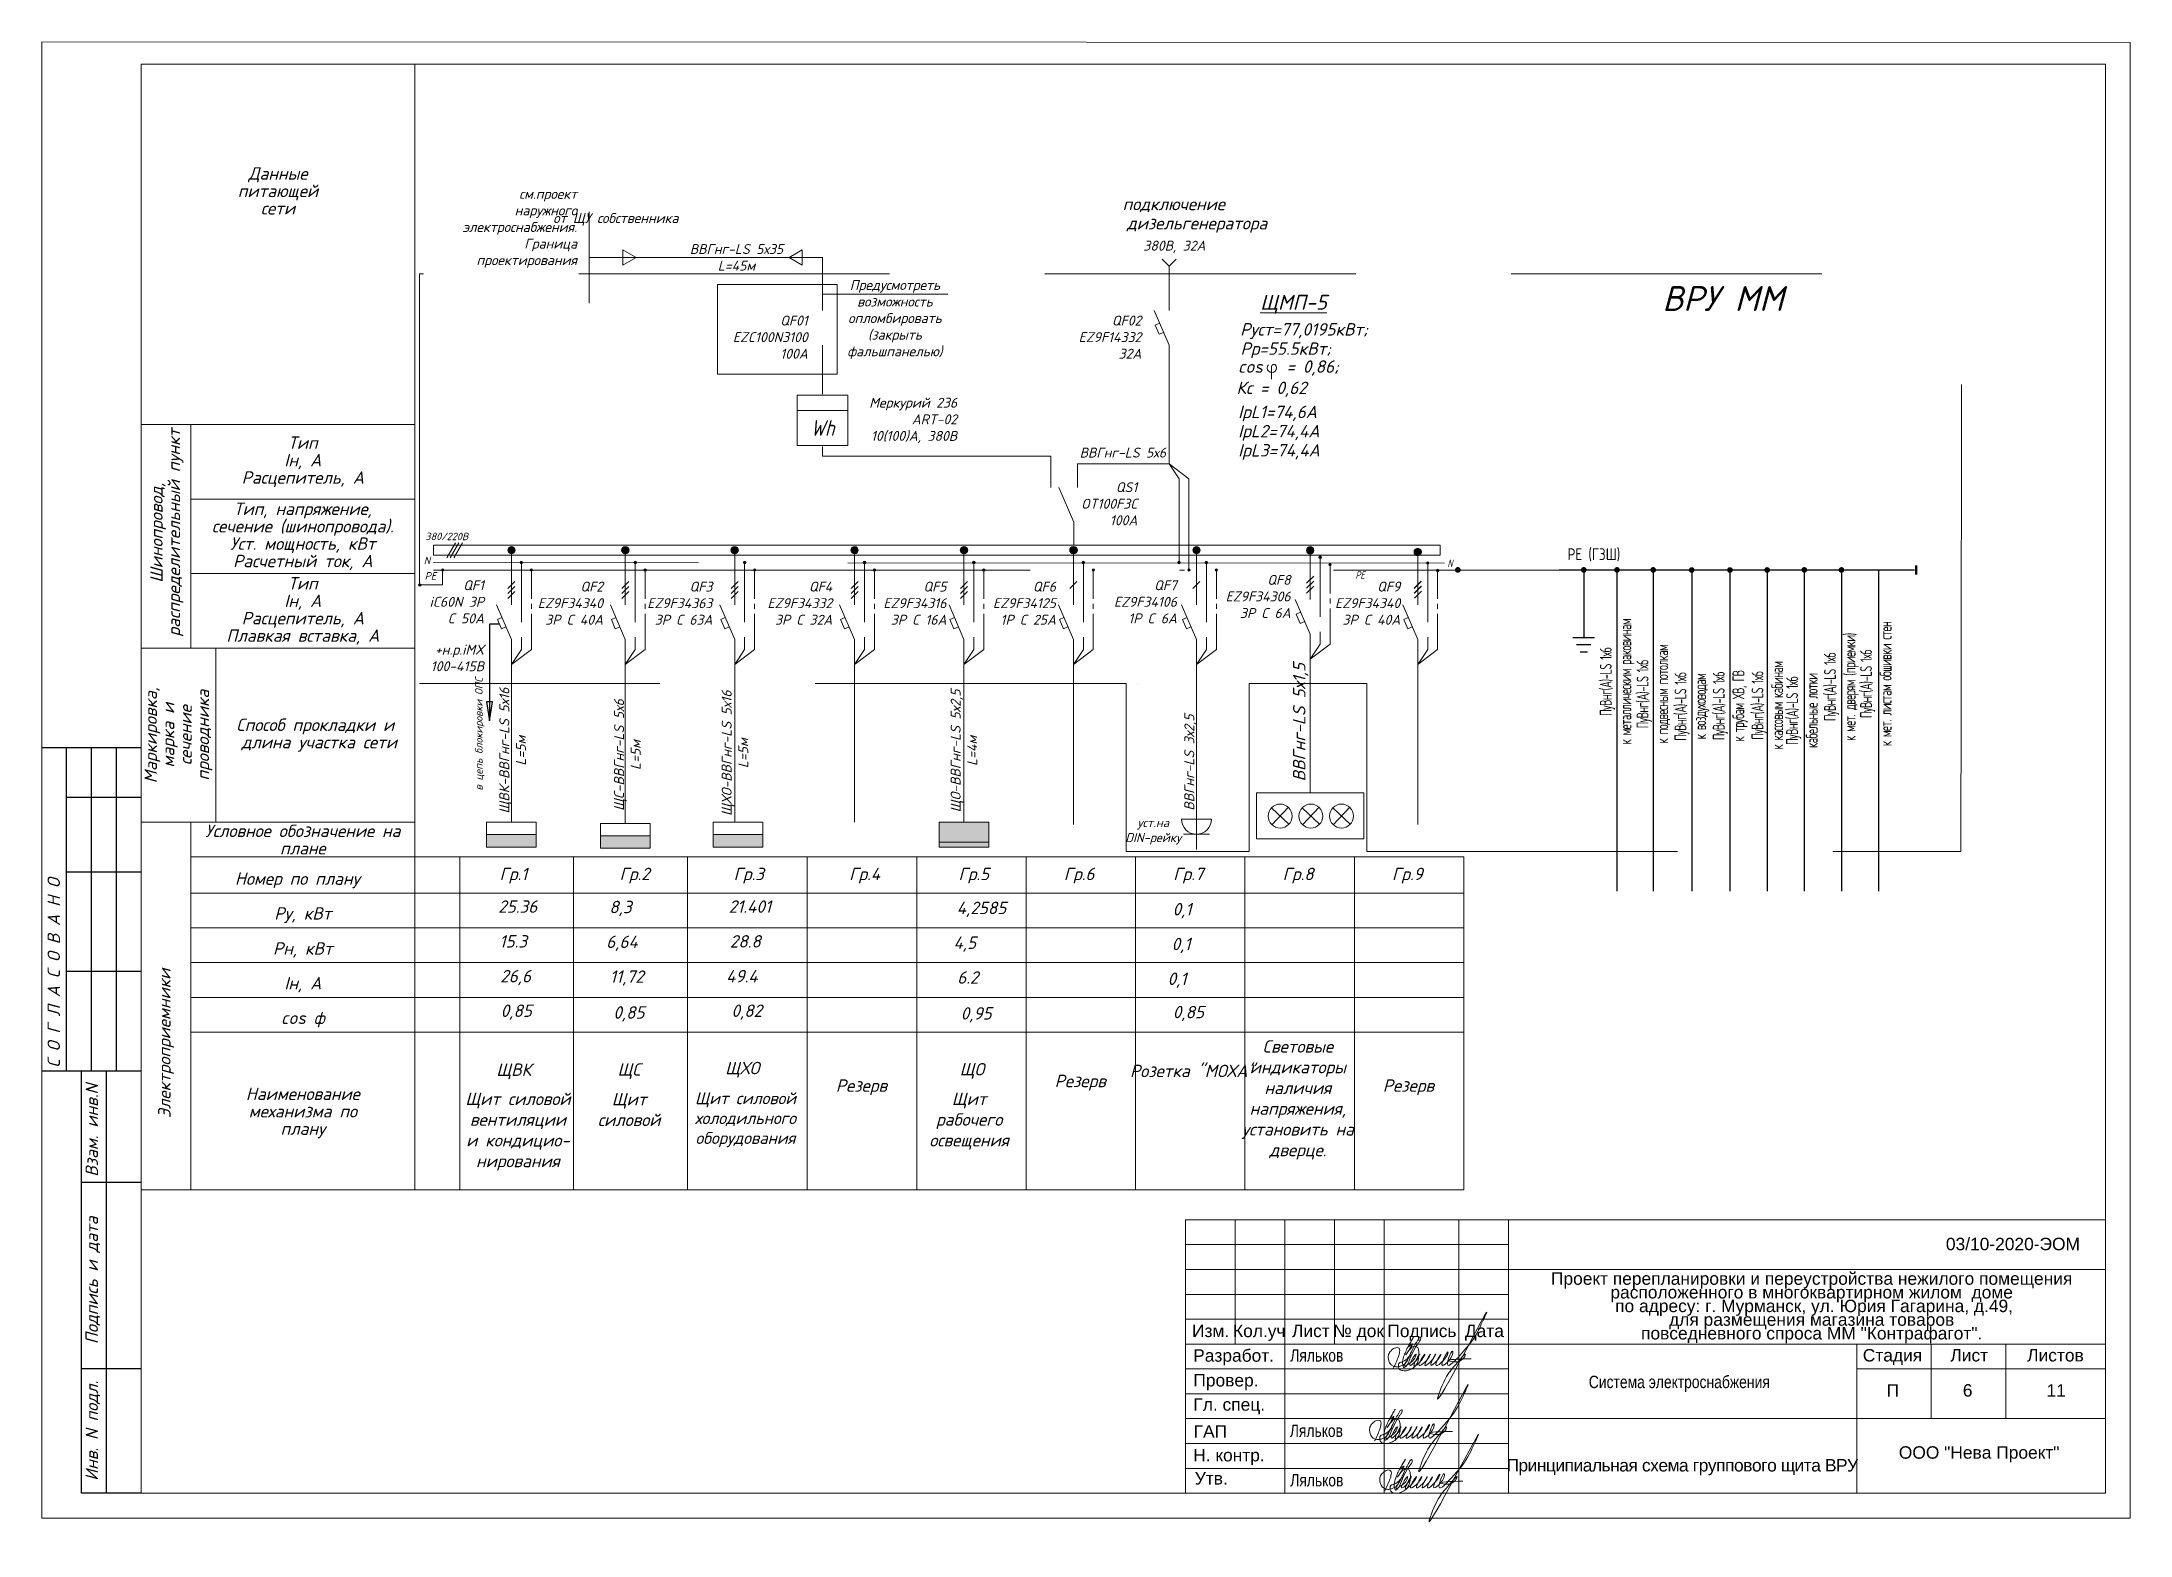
# Model space of a CAD drawing. Header units: metres. Extents: x -472 to 201, y -446 to -235.
# Drawn here: x -182.9 to -140.9, y -375.05 to -345 of the extents above; entities that cross this region are included whole.
import ezdxf
from ezdxf.enums import TextEntityAlignment as Align

# ---------------------------------------------------------------- set-up
doc = ezdxf.new("R2010")
doc.units = ezdxf.units.M
doc.header["$MEASUREMENT"] = 0
for name, pattern in [('ACAD_ISO02W100', [15, 12, -3]), ('ACAD_ISO04W100', [30, 24, -3, 0, -3]), ('ACAD_ISO10W100', [18, 12, -3, 0, -3]), ('HIDDEN2', [0.1875, 0.125, -0.0625]), ('невидимая2', [4.7625, 3.175, -1.5875])]:
    doc.linetypes.add(name, pattern=pattern)
doc.layers.get('DEFPOINTS').update_dxf_attribs({"lineweight": 0})
doc.layers.add('04-ЭО_схема', color=250, linetype='Continuous')
doc.layers.add('ЭО-ЭМ', color=7, linetype='Continuous')
for name, color, linetype, lineweight in [('_ЛинииСИЛ', 82, 'Continuous', 30), ('Level 63', 7, 'Continuous', 0), ('to-text', 7, 'Continuous', 5), ('КОПИЯ 0', 7, 'Continuous', 15), ('тонкий', 7, 'Continuous', 9)]:
    doc.layers.add(name, color=color, linetype=linetype, lineweight=lineweight)
doc.styles.add('GOST 2.304', font='CS_Gost2304.shx')
doc.styles.add('Style-Arial', font='arial.ttf')
doc.styles.add('Times', font='CS_Gost2304.shx')
doc.styles.add('гост тип А', font='', dxfattribs={"oblique": 15})
doc.styles.add('СТАНДАРТ', font='isocpeui.ttf', dxfattribs={"height": 0.25})
doc.styles.get('гост тип А').set_extended_font_data('GOST type A')

msp = doc.modelspace()

# ---------------------------------------------------------------- texts
at = {"color": 7, "linetype": 'Continuous', "lineweight": 13, "style": 'Style-Arial'}
msp.add_text('03/10-2020-ЭОМ', height=0.25, dxfattribs=at).set_placement((-143.255, -369.066), align=Align.TOP_CENTER)
at = {"color": 7, "lineweight": 13, "style": 'Style-Arial', "width": 0.8}
for p in [(-157.79, -371.307), (-157.798, -372.823), (-157.79, -373.818)]:
    msp.add_text('Ляльков', height=0.25, dxfattribs=at).set_placement(p, align=Align.TOP_LEFT)
at = {"color": 7, "linetype": 'Continuous', "lineweight": 13, "style": 'Style-Arial'}
msp.add_text('ООО "Нева Проект"', height=0.25, dxfattribs=at).set_placement((-145.55, -373.26), align=Align.TOP_LEFT)
at = {"color": 7, "linetype": 'Continuous', "lineweight": 13, "insert": (-147.303, -369.761), "char_height": 0.25, "attachment_point": 2, "line_spacing_factor": 0.66, "style": 'Style-Arial'}
msp.add_mtext('Проект перепланировки и переустройства нежилого помещения \\Pрасположенного в многоквартирном жилом  доме \\P по адресу: г. Мурманск, ул. Юрия Гагарина, д.49,\\Pдля размещения магазина товаров \\Pповседневного спроса ММ "Контрафагот".', dxfattribs=at)
at = {"color": 7, "linetype": 'Continuous', "lineweight": 0, "char_height": 0.25, "attachment_point": 5}
for s, insert, line_spacing_factor, style in [('{\\W0.8;Система электроснабжения}', (-149.965, -372.003), 0.9, 'Style-Arial'), ('\\fArial|b0|i0|c204204|p39;П', (-145.671, -372.137), 0.72, 'GOST 2.304'), ('{\\fArial|b0|i0|c204|p39;6}', (-144.166, -372.137), 0.72, 'GOST 2.304'), ('{\\fArial|b0|i0|c204|p39;11}', (-142.386, -372.137), 0.72, 'GOST 2.304')]:
    msp.add_mtext(s, dxfattribs=dict(at, insert=insert, line_spacing_factor=line_spacing_factor, style=style))
at = {"layer": 'Level 63', "color": 7, "linetype": 'Continuous', "lineweight": 0, "style": 'Style-Arial'}
for s, p in [('Изм.', (-159.39, -370.939)), ('Кол.уч', (-158.412, -370.939)), ('Лист', (-157.374, -370.939)), ('№ док', (-156.415, -370.939)), ('Подпись', (-155.141, -370.939)), ('Дата', (-153.885, -370.939)), ('Разработ.', (-158.928, -371.434)), ('Стадия', (-145.678, -371.429)), ('Лист', (-144.134, -371.429)), ('Листов', (-142.4, -371.429)), ('Провер.', (-159.082, -371.932)), ('Гл. спец.', (-159.016, -372.419)), ('ГАП', (-159.395, -372.961)), ('Н. контр.', (-159.021, -373.439)), ('Утв.', (-159.377, -373.905))]:
    msp.add_text(s, height=0.25, dxfattribs=at).set_placement(p, align=Align.MIDDLE_CENTER)
at = {"layer": 'Level 63', "color": 7, "linetype": 'Continuous', "lineweight": 0, "insert": (-153.41, -373.843), "char_height": 0.25, "width": 7, "attachment_point": 7, "style": 'Style-Arial'}
msp.add_mtext('\\pxqc;{\\T0.95;Принципиальная схема группового щита ВРУ}', dxfattribs=at)
at = {"layer": 'to-text', "style": 'СТАНДАРТ'}
for s, height, p in [('%%UЩМП-5', 0.3, (-158.394, -350.395)), ('Руст=77,0195кВт; ', 0.25, (-158.796, -350.915)), ('Рр=55.5кВт; ', 0.25, (-158.79, -351.302)), ('cos   = 0,86; ', 0.25, (-158.841, -351.663)), ('Кс = 0,62', 0.25, (-158.872, -352.091)), ('IрL1=74,6А', 0.25, (-158.837, -352.575)), ('IрL2=74,4А', 0.25, (-158.837, -352.962)), ('IрL3=74,4А', 0.25, (-158.837, -353.348)), ('Гр.3', 0.25, (-168.984, -361.871)), ('Гр.4', 0.25, (-166.66, -361.871)), ('Гр.8', 0.25, (-157.943, -361.871)), ('Гр.1', 0.25, (-173.691, -361.871)), ('Гр.2', 0.25, (-171.277, -361.871)), ('Гр.5', 0.25, (-164.461, -361.871)), ('Гр.6', 0.25, (-162.343, -361.871)), ('Гр.7', 0.25, (-160.143, -361.871)), ('Гр.9', 0.25, (-155.743, -361.871)), ('8,3', 0.25, (-171.483, -362.536)), ('4,2585', 0.25, (-164.497, -362.554)), ('0,1', 0.25, (-160.155, -362.58)), ('15.3', 0.25, (-173.694, -363.227)), ('6,64', 0.25, (-171.546, -363.236)), ('28.8', 0.25, (-169.059, -363.227)), ('4,5', 0.25, (-164.561, -363.254)), ('0,1', 0.25, (-160.175, -363.28)), ('26,6', 0.25, (-173.676, -363.927)), ('11,72', 0.25, (-171.472, -363.936)), ('49.4', 0.25, (-169.134, -363.927)), ('6.2', 0.25, (-164.486, -363.954)), ('0,1', 0.25, (-160.256, -363.98))]:
    msp.add_text(s, height=height, dxfattribs=at).set_placement(p)
for s, p in [('С О Г Л А С О В А Н О', (-182.53, -365.641)), ('Взам. инв.N', (-181.766, -367.838)), ('Подпись и дата', (-181.766, -371.205)), ('Инв. N подл.', (-181.766, -373.954))]:
    msp.add_text(s, height=0.25, rotation=90, dxfattribs=at).set_placement(p)
at = {"layer": 'to-text', "color": 0, "style": 'СТАНДАРТ'}
for s, p in [('25.36', (-173.717, -362.527)), ('21.401', (-169.083, -362.527))]:
    msp.add_text(s, height=0.25, dxfattribs=at).set_placement(p)
at = {"layer": 'to-text', "char_height": 0.25, "attachment_point": 5, "line_spacing_factor": 0.84, "style": 'СТАНДАРТ'}
for s, insert, width in [('Данные питающей сети', (-178.147, -348.004), 2.4), ('Тип\\PIн, А\\PРасцепитель, А', (-177.647, -353.454), 3.72956), ('Тип, напряжение,\\Pсечение (шинопровода).\\PУст. мощность, кВт\\PРасчетный ток, А', (-177.647, -354.954), 5.99483), ('Тип\\PIн, А\\PРасцепитель, А\\PПлавкая вставка, А', (-177.647, -356.454), 4.18173), ('Способ прокладки и\\P длина участка сети', (-177.397, -358.954), 3.31431), ('Условное обозначение на плане', (-177.647, -361.054), 4.34584), ('Номер по плану', (-177.758, -361.874), 2.89724), ('Ру, кВт', (-177.647, -362.574), 2.4), ('Рн, кВт', (-177.647, -363.274), 2.4), ('Iн, А', (-177.647, -363.974), 2.4), ('cos ф', (-177.647, -364.674), 2.4), ('Наименование\\Pмеханизма по плану', (-177.647, -366.554), 2.4)]:
    msp.add_mtext(s, dxfattribs=dict(at, insert=insert, width=width))
at = {"layer": 'to-text', "style": 'СТАНДАРТ'}
for s, insert, char_height, width, attachment_point in [('см.проект наружного электроснабжения.\\PГраница проектирования', (-172.131, -347.964), 0.2, 2.5015, 3), ('от ЩУ собственника', (-170.093, -348.451), 0.2, 2.5015, 3), ('QF01\\PEZC100N3100\\P100А', (-167.492, -350.513), 0.2, 2.5015, 3), ('QF02\\PEZ9F14332\\P32А', (-160.784, -350.513), 0.2, 2.5015, 3), ('Меркурий 236\\P ART-02 \\P10(100)А, 380В', (-164.489, -352.166), 0.2, 2.5015, 3), ('QS1\\POT100F3C\\P100А', (-160.864, -353.865), 0.2, 2.5015, 3), ('уст.на \\PDIN-рейку', (-160.544, -360.889), 0.18, 2.4, 5), ('0,85', (-173.354, -364.527), 0.25, 2.4, 5), ('0,85', (-171.089, -364.562), 0.25, 2.4, 5), ('0,82', (-168.719, -364.527), 0.25, 2.4, 5), ('0,95', (-164.104, -364.58), 0.25, 2.4, 5), ('0,85', (-159.837, -364.554), 0.25, 2.4, 5), ('Световые\\Pиндикаторы наличия напряжения, установить на дверце.', (-157.636, -366.292), 0.25, 2.4, 5), ('ЩВК', (-173.405, -365.718), 0.25, 2.4, 5), ('ЩС', (-171.085, -365.713), 0.25, 2.4, 5), ('ЩО', (-164.191, -365.709), 0.25, 2.4, 5), ('Розетка "МОХА"', (-159.759, -365.709), 0.25, 2.4, 5), ('Щит силовой вентиляции \\Pи кондицио-\\Pнирования', (-173.321, -366.93), 0.25, 2.4, 5), ('Щит \\Pсиловой', (-171.085, -366.485), 0.25, 2.4, 5), ('Щит силовой холодильного оборудования', (-168.745, -366.691), 0.24, 2.4, 5), ('Щит \\Pрабочего освещения', (-164.247, -366.72), 0.25, 2.4, 5)]:
    msp.add_mtext(s, dxfattribs=dict(at, insert=insert, char_height=char_height, width=width, attachment_point=attachment_point))
for s, insert, char_height, attachment_point in [('подключение ', (-159.103, -348.288), 0.25, 6), ('дизельгенератора', (-158.253, -348.688), 0.25, 6), (' 380В, 32А', (-159.495, -349.006), 0.2, 3), ('ВРУ ММ', (-150.306, -349.919), 0.5, 1), ('ВВГнг-LS 5х6 ', (-160.288, -353.169), 0.2, 3), ('380/220В', (-174.321, -355.031), 0.15, 9), ('N', (-175.086, -355.515), 0.15, 9), ('РЕ', (-174.963, -355.824), 0.15, 9), ('QF8\\PEZ9F34306\\P3Р С 6А', (-157.782, -355.73), 0.2, 3), ('QF1\\PiC60N 3Р\\PС 50А', (-174.004, -355.838), 0.2, 3), ('QF2\\PEZ9F34340 \\P3Р С 40А', (-171.61, -355.865), 0.2, 3), ('QF3\\PEZ9F34363 \\P3Р С 63А', (-169.41, -355.865), 0.2, 3), ('QF4\\PEZ9F34332\\P3Р С 32А', (-167, -355.865), 0.2, 3), ('QF5\\PEZ9F34316 \\P3Р С 16А', (-164.703, -355.865), 0.2, 3), ('QF6\\PEZ9F34125\\P1Р С 25А', (-162.502, -355.865), 0.2, 3), ('QF7\\PEZ9F34106\\P1Р С 6А', (-160.069, -355.838), 0.2, 3), ('QF9\\PEZ9F34340\\P3Р С 40А', (-155.577, -355.865), 0.2, 3), ('+н.р.iMX \\P100-415В', (-174.002, -357.134), 0.2, 3)]:
    msp.add_mtext(s, dxfattribs=dict(at, insert=insert, char_height=char_height, attachment_point=attachment_point))
at = {"layer": 'to-text', "color": 0, "char_height": 0.2, "attachment_point": 5, "style": 'СТАНДАРТ'}
for s, insert in [('{\\C256;ВВГнг-LS 5х35\\PL=45м}', (-168.926, -349.341)), ('Предусмотреть\\Pвозможность\\Pопломбировать\\P(закрыть \\Pфальшпанелью)', (-165.74, -350.591))]:
    msp.add_mtext(s, dxfattribs=dict(at, insert=insert))
at = {"layer": 'to-text', "char_height": 0.25, "width": 4.81247, "attachment_point": 5, "rotation": 90, "line_spacing_factor": 0.84, "style": 'СТАНДАРТ'}
for s, insert in [('Шинопровод,\\Pраспределительный пункт', (-180.381, -354.879)), ('Маркировка, \\Pмарка и \\Pсечение\\Pпроводника', (-180.147, -358.954)), ('Электроприемники', (-180.397, -365.154))]:
    msp.add_mtext(s, dxfattribs=dict(at, insert=insert))
at = {"layer": 'to-text', "attachment_point": 5, "rotation": 90, "style": 'СТАНДАРТ'}
for s, insert, char_height in [('в цепь блокировки ОПС', (-174.086, -358.931), 0.15), ('ВВГнг-LS 5х1,5', (-157.579, -358.693), 0.25), ('ЩВК-ВВГнг-LS 5х16\\PL=5м', (-173.427, -359.265), 0.2), ('ЩС-ВВГнг-LS 5х6\\PL=5м', (-171.119, -359.354), 0.2), ('ЩХО-ВВГнг-LS 5х16\\PL=5м', (-168.956, -359.317), 0.2), ('ЩО-ВВГнг-LS 5х2,5\\PL=4м', (-164.351, -359.27), 0.2), ('ВВГнг-LS 3х2,5', (-159.796, -359.504), 0.2)]:
    msp.add_mtext(s, dxfattribs=dict(at, insert=insert, char_height=char_height))
at = {"layer": 'to-text', "color": 0, "char_height": 0.25, "width": 2.4, "attachment_point": 5, "style": 'СТАНДАРТ'}
for s, insert in [('ЩХО', (-168.81, -365.685)), ('Резерв', (-162.012, -365.945)), ('Резерв', (-166.412, -366.037)), ('Резерв', (-155.412, -366.037))]:
    msp.add_mtext(s, dxfattribs=dict(at, insert=insert))
at = {"layer": 'КОПИЯ 0', "style": 'гост тип А'}
for s, insert, char_height, attachment_point in [('Wh', (-167.195, -352.774), 0.3167, 5), ('РЕ', (-156.479, -355.731), 0.15, 4), ('N', (-154.629, -355.495), 0.15, 4)]:
    msp.add_mtext(s, dxfattribs=dict(at, insert=insert, char_height=char_height, attachment_point=attachment_point))
at = {"layer": 'ЭО-ЭМ', "insert": (-152.213, -355.195), "char_height": 0.2375, "width": 2.45403, "attachment_point": 1, "style": 'Times'}
msp.add_mtext('РЕ (ГЗШ)', dxfattribs=at)
at = {"layer": 'ЭО-ЭМ', "char_height": 0.2375, "attachment_point": 5, "rotation": 90, "style": 'Times'}
for s, insert, width in [('{\\W0.8;\\T0.9;ПуВнг(А)-LS 1х6\\Pк металлическим раковинам}', (-151.214, -357.879), 5.3445), ('{\\W0.8;\\T0.9;ПуВнг(А)-LS 1х6 \\Pк мет. дверям (приемки)}', (-146.705, -357.984), 5.0224), ('{\\W0.8;\\T0.9;ПуВнг(А)-LS 1х6\\Pк мет. листам обшивки стен}', (-146.012, -357.923), 5.00682), ('{\\W0.8;\\T0.9;ПуВнг(А)-LS 1х6\\Pк подвесным потолкам}', (-150.487, -358.13), 4.84327), ('{\\W0.8;\\T0.9;ПуВнг(А)-LS 1х6 \\Pк воздуховодам}', (-149.712, -358.379), 4.33777), ('{\\W0.8;\\T0.9;ПуВнг(А)-LS 1х6\\Pк трубам ХВ, ГВ} ', (-148.942, -358.368), 4.31555), ('{\\W0.8;\\T0.9;ПуВнг(А)-LS 1х6\\Pк кассовым кабинам}', (-148.195, -358.359), 4.29703), ('{\\W0.8;\\T0.9;ПуВнг(А)-LS 1х6\\Pкабельные лотки}', (-147.499, -358.463), 4.03979)]:
    msp.add_mtext(s, dxfattribs=dict(at, insert=insert, width=width))

# ---------------------------------------------------------------- blocks, each defined once
blk = doc.blocks.new('S201')
at = {"color": 0}
for p, q in [((0, -11), (0, -0.75)), ((0, -4), (0, -11)), ((-0.71, -7.71), (0.71, -6.29)), ((-3, -11), (0, -18)), ((-1.9, -13.58), (-2.81, -13.98)), ((-2.81, -13.98), (-2.02, -15.81)), ((-2.02, -15.81), (-1.11, -15.42)), ((0, -23), (0, -18)), ((4, -20), (0, -23)), ((2, -20), (0, -23))]:
    blk.add_line(p, q, dxfattribs=at)
at = {"color": 0, "linetype": 'ACAD_ISO02W100'}
blk.add_line((2, -2.5), (2, -20), dxfattribs=at)
at = {"color": 0, "linetype": 'ACAD_ISO04W100', "ltscale": 0.3}
blk.add_line((4, -20), (4, -4), dxfattribs=at)
blk = doc.blocks.new('A$C112851C1')
blk.add_hatch(color=0).paths.add_polyline_path([(-0.25, 0, 1), (0.25, 0, 1)])
at = {"color": 0}
blk.add_circle((0, 0), 0.25, dxfattribs=at)
blk = doc.blocks.new('A$C7DAC6763')
blk.add_line((0.88, 2.32), (0.88, 0))
for centre, radius, start, end in [((0.93, 2.3), 0.93, 139.3706, 43.0919), ((1.37, 2.45), 0.511, 64.7496, 193.4068)]:
    blk.add_arc(centre, radius, start, end)

# ---------------------------------------------------------------- hatches: boundary and pattern name
at = {"layer": 'КОПИЯ 0'}
h = msp.add_hatch(color=256, dxfattribs=at)
edge = h.paths.add_edge_path()
edge.add_arc((-173.451, -355.231), 0.075, 0, 360)
h = msp.add_hatch(color=256, dxfattribs=at)
edge = h.paths.add_edge_path()
edge.add_arc((-171.161, -355.231), 0.075, 0, 360)
h = msp.add_hatch(color=256, dxfattribs=at)
edge = h.paths.add_edge_path()
edge.add_arc((-168.961, -355.231), 0.075, 0, 360)
h = msp.add_hatch(color=256, dxfattribs=at)
edge = h.paths.add_edge_path()
edge.add_arc((-166.551, -355.231), 0.075, 0, 360)
h = msp.add_hatch(color=256, dxfattribs=at)
edge = h.paths.add_edge_path()
edge.add_arc((-164.351, -355.231), 0.075, 0, 360)
h = msp.add_hatch(color=256, dxfattribs=at)
edge = h.paths.add_edge_path()
edge.add_arc((-162.15, -355.231), 0.075, 0, 360)
h = msp.add_hatch(color=256, dxfattribs=at)
edge = h.paths.add_edge_path()
edge.add_arc((-159.675, -355.231), 0.075, 0, 360)
h = msp.add_hatch(color=256, dxfattribs=at)
edge = h.paths.add_edge_path()
edge.add_arc((-157.39, -355.233), 0.075, 0, 360)
h = msp.add_hatch(color=256, dxfattribs=at)
edge = h.paths.add_edge_path()
edge.add_arc((-155.225, -355.261), 0.075, 0, 360)
h = msp.add_hatch(color=256, dxfattribs=at)
edge = h.paths.add_edge_path()
edge.add_arc((-173.251, -355.481), 0.025, 0, 360)
h = msp.add_hatch(color=256, dxfattribs=at)
edge = h.paths.add_edge_path()
edge.add_arc((-173.051, -355.631), 0.025, 0, 360)
h = msp.add_hatch(color=256, dxfattribs=at)
edge = h.paths.add_edge_path()
edge.add_arc((-170.961, -355.481), 0.025, 0, 360)
h = msp.add_hatch(color=256, dxfattribs=at)
edge = h.paths.add_edge_path()
edge.add_arc((-170.761, -355.631), 0.025, 0, 360)
h = msp.add_hatch(color=256, dxfattribs=at)
edge = h.paths.add_edge_path()
edge.add_arc((-168.761, -355.481), 0.025, 0, 360)
h = msp.add_hatch(color=256, dxfattribs=at)
edge = h.paths.add_edge_path()
edge.add_arc((-168.561, -355.631), 0.025, 0, 360)
h = msp.add_hatch(color=256, dxfattribs=at)
edge = h.paths.add_edge_path()
edge.add_arc((-166.351, -355.481), 0.025, 0, 360)
h = msp.add_hatch(color=256, dxfattribs=at)
edge = h.paths.add_edge_path()
edge.add_arc((-166.151, -355.631), 0.025, 0, 360)
h = msp.add_hatch(color=256, dxfattribs=at)
edge = h.paths.add_edge_path()
edge.add_arc((-164.151, -355.481), 0.025, 0, 360)
h = msp.add_hatch(color=256, dxfattribs=at)
edge = h.paths.add_edge_path()
edge.add_arc((-163.951, -355.631), 0.025, 0, 360)
h = msp.add_hatch(color=256, dxfattribs=at)
edge = h.paths.add_edge_path()
edge.add_arc((-161.95, -355.481), 0.025, 0, 360)
h = msp.add_hatch(color=256, dxfattribs=at)
edge = h.paths.add_edge_path()
edge.add_arc((-161.75, -355.631), 0.025, 0, 360)
h = msp.add_hatch(color=256, dxfattribs=at)
edge = h.paths.add_edge_path()
edge.add_arc((-160.026, -355.481), 0.025, 0, 360)
h = msp.add_hatch(color=256, dxfattribs=at)
edge = h.paths.add_edge_path()
edge.add_arc((-159.826, -355.631), 0.025, 0, 360)
h = msp.add_hatch(color=256, dxfattribs=at)
edge = h.paths.add_edge_path()
edge.add_arc((-159.475, -355.481), 0.025, 0, 360)
h = msp.add_hatch(color=256, dxfattribs=at)
edge = h.paths.add_edge_path()
edge.add_arc((-159.275, -355.631), 0.025, 0, 360)
h = msp.add_hatch(color=256, dxfattribs=at)
edge = h.paths.add_edge_path()
edge.add_arc((-157.188, -355.374), 0.025, 0, 360)
h = msp.add_hatch(color=256, dxfattribs=at)
edge = h.paths.add_edge_path()
edge.add_arc((-156.988, -355.524), 0.025, 0, 360)
h = msp.add_hatch(color=256, dxfattribs=at)
edge = h.paths.add_edge_path()
edge.add_arc((-155.025, -355.491), 0.025, 0, 360)
h = msp.add_hatch(color=256, dxfattribs=at)
edge = h.paths.add_edge_path()
edge.add_arc((-154.825, -355.641), 0.025, 0, 360)
h = msp.add_hatch(color=256, dxfattribs=at)
h.dxf.hatch_style = 1
h.paths.add_polyline_path([(-164.851, -360.704), (-163.851, -360.704), (-163.851, -361.204), (-164.851, -361.204)])
h = msp.add_hatch(color=256, dxfattribs=at)
h.dxf.hatch_style = 1
h.paths.add_polyline_path([(-173.951, -361.204), (-172.951, -361.204), (-172.951, -360.954), (-173.951, -360.954)])
h = msp.add_hatch(color=256, dxfattribs=at)
h.dxf.hatch_style = 1
h.paths.add_polyline_path([(-171.661, -361.23), (-170.661, -361.23), (-170.661, -360.98), (-171.661, -360.98)])
h = msp.add_hatch(color=256, dxfattribs=at)
h.dxf.hatch_style = 1
h.paths.add_polyline_path([(-169.397, -361.204), (-168.397, -361.204), (-168.397, -360.954), (-169.397, -360.954)])

# ---------------------------------------------------------------- linework, layer by layer
at = {"lineweight": 25}
for p, q in [((-151.886, -355.629), (-151.886, -356.714)), ((-152.104, -356.988), (-151.668, -356.988)), ((-151.886, -356.714), (-151.886, -356.988)), ((-152.031, -357.131), (-151.741, -357.131)), ((-151.959, -357.278), (-151.813, -357.278))]:
    msp.add_line(p, q, dxfattribs=at)
at = {"color": 5, "linetype": 'Continuous', "lineweight": 0}
for points in [[(-155.717, -371.69), (-155.614, -371.456), (-155.589, -371.362), (-155.589, -371.308), (-155.62, -371.277), (-155.669, -371.277), (-155.747, -371.322), (-155.801, -371.392), (-155.816, -371.432), (-155.816, -371.501), (-155.799, -371.564), (-155.756, -371.625), (-155.707, -371.653), (-155.64, -371.665), (-155.572, -371.646), (-155.513, -371.62), (-155.473, -371.589), (-155.402, -371.465), (-155.336, -371.329), (-155.282, -371.219), (-155.226, -371.121), (-155.189, -371.069), (-155.171, -371.064), (-155.165, -371.089), (-155.176, -371.131), (-155.208, -371.175), (-155.399, -371.544), (-155.46, -371.649), (-155.506, -371.675), (-155.518, -371.654), (-155.523, -371.633), (-155.531, -371.558), (-155.498, -371.434), (-155.403, -371.227), (-155.305, -371.057), (-155.402, -371.254), (-155.339, -371.199), (-155.467, -371.422), (-155.367, -371.291), (-155.292, -371.249), (-155.236, -371.264), (-155.209, -371.324), (-155.202, -371.421), (-155.272, -371.643), (-155.36, -371.708), (-155.425, -371.735), (-155.524, -371.738), (-155.593, -371.709), (-155.605, -371.688), (-155.613, -371.637), (-155.599, -371.586), (-155.523, -371.558), (-155.37, -371.421), (-155.486, -371.648), (-155.426, -371.614), (-155.272, -371.46), (-155.26, -371.415), (-155.385, -371.631), (-155.252, -371.53), (-155.184, -371.407), (-155.301, -371.64), (-155.139, -371.513), (-155.081, -371.407), (-155.204, -371.625), (-155.038, -371.519), (-154.971, -371.407), (-155.081, -371.627), (-154.911, -371.491), (-154.864, -371.407), (-154.965, -371.624), (-154.768, -371.432), (-154.763, -371.42), (-154.861, -371.612), (-154.617, -371.385), (-154.615, -371.375), (-154.739, -371.616), (-154.52, -371.385), (-154.52, -371.356), (-154.629, -371.604), (-154.329, -371.379), (-153.985, -370.886), (-153.85, -370.596), (-154.827, -372.289), (-154.644, -371.857), (-154.419, -371.566), (-154.266, -371.413), (-154.322, -371.509), (-154.592, -371.542), (-154.149, -371.499)], [(-156.092, -373.152), (-155.989, -372.917), (-155.964, -372.823), (-155.964, -372.77), (-155.995, -372.739), (-156.045, -372.739), (-156.122, -372.784), (-156.177, -372.853), (-156.191, -372.894), (-156.191, -372.962), (-156.174, -373.026), (-156.131, -373.087), (-156.082, -373.115), (-156.015, -373.126), (-155.947, -373.108), (-155.889, -373.082), (-155.849, -373.051), (-155.777, -372.927), (-155.711, -372.791), (-155.657, -372.68), (-155.601, -372.583), (-155.564, -372.531), (-155.547, -372.526), (-155.54, -372.551), (-155.551, -372.592), (-155.583, -372.637), (-155.775, -373.006), (-155.835, -373.111), (-155.881, -373.137), (-155.893, -373.116), (-155.899, -373.095), (-155.906, -373.019), (-155.873, -372.896), (-155.778, -372.689), (-155.68, -372.519), (-155.777, -372.716), (-155.714, -372.661), (-155.843, -372.884), (-155.742, -372.753), (-155.668, -372.71), (-155.612, -372.725), (-155.585, -372.786), (-155.577, -372.882), (-155.648, -373.105), (-155.735, -373.17), (-155.8, -373.197), (-155.899, -373.2), (-155.968, -373.171), (-155.98, -373.149), (-155.988, -373.099), (-155.974, -373.047), (-155.899, -373.02), (-155.746, -372.883), (-155.861, -373.11), (-155.802, -373.076), (-155.647, -372.922), (-155.635, -372.876), (-155.76, -373.093), (-155.628, -372.992), (-155.559, -372.869), (-155.677, -373.102), (-155.515, -372.975), (-155.456, -372.869), (-155.579, -373.087), (-155.413, -372.981), (-155.347, -372.869), (-155.457, -373.089), (-155.287, -372.953), (-155.239, -372.869), (-155.341, -373.086), (-155.143, -372.894), (-155.138, -372.882), (-155.237, -373.074), (-154.993, -372.847), (-154.99, -372.837), (-155.114, -373.077), (-154.895, -372.847), (-154.895, -372.818), (-155.004, -373.066), (-154.704, -372.841), (-154.36, -372.348), (-154.225, -372.057), (-155.202, -373.75), (-155.019, -373.318), (-154.795, -373.028), (-154.641, -372.875), (-154.697, -372.971), (-154.967, -373.003), (-154.524, -372.961)], [(-155.886, -374.154), (-155.783, -373.919), (-155.758, -373.825), (-155.758, -373.772), (-155.789, -373.74), (-155.839, -373.74), (-155.916, -373.785), (-155.971, -373.855), (-155.985, -373.895), (-155.985, -373.964), (-155.968, -374.027), (-155.925, -374.088), (-155.876, -374.117), (-155.809, -374.128), (-155.741, -374.11), (-155.683, -374.083), (-155.643, -374.052), (-155.571, -373.928), (-155.505, -373.792), (-155.451, -373.682), (-155.395, -373.584), (-155.358, -373.532), (-155.341, -373.528), (-155.334, -373.553), (-155.345, -373.594), (-155.377, -373.639), (-155.569, -374.007), (-155.629, -374.112), (-155.675, -374.139), (-155.687, -374.117), (-155.693, -374.096), (-155.7, -374.021), (-155.667, -373.897), (-155.572, -373.691), (-155.474, -373.52), (-155.571, -373.718), (-155.508, -373.662), (-155.637, -373.885), (-155.536, -373.755), (-155.462, -373.712), (-155.406, -373.727), (-155.379, -373.787), (-155.371, -373.884), (-155.442, -374.107), (-155.529, -374.171), (-155.594, -374.198), (-155.693, -374.202), (-155.762, -374.173), (-155.774, -374.151), (-155.782, -374.1), (-155.768, -374.049), (-155.692, -374.021), (-155.54, -373.884), (-155.655, -374.112), (-155.596, -374.077), (-155.441, -373.923), (-155.429, -373.878), (-155.554, -374.095), (-155.421, -373.994), (-155.353, -373.871), (-155.47, -374.104), (-155.309, -373.976), (-155.25, -373.871), (-155.373, -374.088), (-155.207, -373.982), (-155.141, -373.871), (-155.251, -374.09), (-155.081, -373.954), (-155.033, -373.871), (-155.135, -374.087), (-154.937, -373.895), (-154.932, -373.883), (-155.031, -374.075), (-154.787, -373.848), (-154.784, -373.838), (-154.908, -374.079), (-154.689, -373.848), (-154.689, -373.819), (-154.798, -374.067), (-154.498, -373.842), (-154.154, -373.349), (-154.019, -373.059), (-154.996, -374.752), (-154.813, -374.32), (-154.589, -374.029), (-154.435, -373.876), (-154.491, -373.972), (-154.761, -374.005), (-154.318, -373.962)]]:
    msp.add_spline(points, degree=3, dxfattribs=at)
at = {"layer": '04-ЭО_схема', "color": 7, "lineweight": 18}
for p, q in [((-140.897, -345.018), (-182.897, -345.004)), ((-182.897, -345.004), (-182.897, -374.704)), ((-140.897, -345.018), (-140.897, -374.704)), ((-140.897, -345.018), (-140.897, -374.704)), ((-180.897, -345.454), (-180.897, -374.204)), ((-180.897, -345.454), (-141.397, -345.454)), ((-141.397, -345.454), (-141.397, -374.204)), ((-141.397, -345.454), (-141.397, -374.204)), ((-159.291, -361.404), (-158.811, -361.404)), ((-159.291, -361.404), (-158.811, -361.404)), ((-180.897, -374.204), (-141.397, -374.204)), ((-182.897, -374.704), (-140.897, -374.704))]:
    msp.add_line(p, q, dxfattribs=at)
at = {"layer": '04-ЭО_схема', "color": 7, "linetype": 'невидимая2'}
for p, q in [((-173.692, -356.721), (-173.894, -356.721)), ((-173.894, -356.721), (-173.894, -358.665))]:
    msp.add_line(p, q, dxfattribs=at)
at = {"layer": '04-ЭО_схема', "color": 7}
for p, q in [((-173.953, -358.286), (-173.894, -358.665)), ((-173.834, -358.286), (-173.953, -358.286)), ((-173.894, -358.665), (-173.834, -358.286)), ((-182.897, -359.204), (-180.897, -359.204)), ((-182.397, -365.704), (-182.397, -359.204)), ((-181.897, -365.704), (-181.897, -359.204)), ((-181.397, -365.704), (-181.397, -359.204)), ((-182.397, -360.204), (-180.897, -360.204)), ((-182.397, -361.704), (-180.897, -361.704)), ((-182.397, -363.704), (-180.897, -363.704)), ((-182.897, -365.704), (-180.897, -365.704)), ((-182.097, -374.204), (-182.097, -365.704)), ((-181.597, -374.204), (-181.597, -365.704)), ((-180.897, -367.954), (-182.097, -367.954)), ((-180.897, -371.704), (-182.097, -371.704)), ((-180.897, -374.204), (-182.097, -374.204))]:
    msp.add_line(p, q, dxfattribs=at)
at = {"layer": '_ЛинииСИЛ', "color": 0, "lineweight": 20}
msp.add_line((-160.226, -349.518), (-160.226, -350.407), dxfattribs=at)
at = {"layer": 'DEFPOINTS', "ltscale": 100}
for p, q in [((-182.897, -374.704), (-181.031, -374.704)), ((-182.897, -374.704), (-181.031, -374.704)), ((-182.897, -374.704), (-181.031, -374.704)), ((-182.897, -374.704), (-181.031, -374.704)), ((-182.897, -374.704), (-181.031, -374.704)), ((-182.897, -374.704), (-181.031, -374.704)), ((-181.964, -374.704), (-180.099, -374.704)), ((-181.964, -374.704), (-180.099, -374.704)), ((-181.964, -374.704), (-180.099, -374.704)), ((-181.964, -374.704), (-180.099, -374.704)), ((-181.964, -374.704), (-180.099, -374.704)), ((-181.964, -374.704), (-180.099, -374.704))]:
    msp.add_line(p, q, dxfattribs=at)
at = {"layer": 'Level 63', "color": 7, "linetype": 'Continuous', "lineweight": 13}
for p, q in [((-159.897, -368.704), (-141.397, -368.704)), ((-159.897, -368.704), (-159.897, -374.204)), ((-158.897, -368.704), (-158.897, -371.204)), ((-157.897, -368.704), (-157.897, -374.204)), ((-156.897, -368.704), (-156.897, -371.204)), ((-155.897, -368.704), (-155.897, -374.204)), ((-154.397, -368.704), (-154.397, -374.204)), ((-153.397, -368.704), (-153.397, -374.204)), ((-153.397, -369.704), (-141.397, -369.704)), ((-159.897, -370.704), (-153.397, -370.704)), ((-159.897, -371.204), (-153.397, -371.204)), ((-153.397, -371.204), (-141.397, -371.204)), ((-146.397, -371.704), (-141.397, -371.704)), ((-153.397, -372.704), (-141.397, -372.704))]:
    msp.add_line(p, q, dxfattribs=at)
at = {"layer": 'Level 63', "color": 7, "linetype": 'Continuous', "lineweight": 0}
for p, q in [((-159.897, -369.204), (-153.397, -369.204)), ((-159.897, -369.704), (-153.397, -369.704)), ((-159.897, -370.204), (-153.397, -370.204)), ((-159.897, -371.704), (-153.397, -371.704)), ((-159.897, -372.204), (-153.397, -372.204)), ((-159.897, -372.704), (-153.397, -372.704)), ((-159.897, -373.204), (-153.397, -373.204)), ((-159.897, -373.704), (-153.397, -373.704))]:
    msp.add_line(p, q, dxfattribs=at)
at = {"layer": 'Level 63', "color": 7, "linetype": 'Continuous', "lineweight": 13, "flags": 128}
for points in [[(-146.397, -371.204), (-146.397, -374.204)], [(-144.897, -371.204), (-144.897, -372.704)], [(-143.397, -371.204), (-143.397, -372.704)]]:
    msp.add_lwpolyline(points, dxfattribs=at)
at = {"layer": 'КОПИЯ 0'}
for p, q in [((-175.397, -352.704), (-175.397, -345.454)), ((-180.897, -347.004), (-180.897, -352.004)), ((-171.887, -349.346), (-167.195, -349.346)), ((-160.226, -349.518), (-160.367, -349.376)), ((-160.084, -349.376), (-160.226, -349.518)), ((-167.195, -350.084), (-164.678, -350.084)), ((-160.526, -350.407), (-160.226, -351.107)), ((-160.415, -350.666), (-160.507, -350.705)), ((-167.195, -351.916), (-167.195, -351.107)), ((-167.195, -351.916), (-167.195, -351.107)), ((-167.195, -351.916), (-167.195, -351.107)), ((-167.195, -352.093), (-167.195, -351.107)), ((-160.507, -350.705), (-160.428, -350.889)), ((-160.428, -350.889), (-160.337, -350.85)), ((-160.226, -353.496), (-160.226, -351.107)), ((-167.702, -352.419), (-166.688, -352.419)), ((-167.195, -353.146), (-167.195, -353.343)), ((-162.607, -353.343), (-167.195, -353.343)), ((-162.607, -353.343), (-162.607, -353.971)), ((-162.607, -353.343), (-162.607, -353.971)), ((-160.226, -353.496), (-162.065, -353.496)), ((-161.183, -353.496), (-160.226, -353.496)), ((-162.441, -353.971), (-162.141, -354.671)), ((-162.141, -355.131), (-162.141, -354.671)), ((-175.018, -355.131), (-175.018, -355.331)), ((-174.578, -355.084), (-174.753, -355.387)), ((-174.508, -355.084), (-174.683, -355.387)), ((-174.438, -355.084), (-174.613, -355.387)), ((-154.774, -355.131), (-154.774, -355.331)), ((-174.836, -355.631), (-174.836, -355.931)), ((-174.836, -355.931), (-175.29, -355.931)), ((-173.521, -356.102), (-173.38, -355.961)), ((-173.521, -356.202), (-173.38, -356.061)), ((-171.232, -356.102), (-171.091, -355.961)), ((-171.232, -356.202), (-171.091, -356.061)), ((-169.032, -356.102), (-168.891, -355.961)), ((-169.032, -356.202), (-168.891, -356.061)), ((-166.622, -356.102), (-166.481, -355.961)), ((-166.622, -356.202), (-166.481, -356.061)), ((-164.421, -356.102), (-164.28, -355.961)), ((-164.421, -356.202), (-164.28, -356.061)), ((-157.459, -355.995), (-157.318, -355.853)), ((-157.459, -356.095), (-157.318, -355.953)), ((-155.295, -355.995), (-155.154, -355.854)), ((-155.295, -356.095), (-155.154, -355.954)), ((-155.29, -356.099), (-155.149, -355.957)), ((-155.29, -356.199), (-155.149, -356.057)), ((-173.451, -357.531), (-173.451, -360.223)), ((-171.161, -357.531), (-171.161, -360.73)), ((-171.161, -357.531), (-171.161, -360.73)), ((-168.961, -357.531), (-168.961, -357.946)), ((-166.551, -357.531), (-166.551, -357.946)), ((-166.551, -357.531), (-166.551, -357.946)), ((-164.351, -357.531), (-164.351, -360.704)), ((-162.151, -357.531), (-162.151, -360.75)), ((-162.151, -357.531), (-162.151, -360.75)), ((-162.15, -357.531), (-162.15, -357.946)), ((-159.675, -357.531), (-159.675, -360.731)), ((-157.388, -357.424), (-157.388, -360.112)), ((-155.225, -357.531), (-155.225, -360.75)), ((-155.225, -357.531), (-155.225, -360.75)), ((-173.451, -357.918), (-173.451, -360.704)), ((-171.161, -357.965), (-171.161, -360.73)), ((-168.962, -357.918), (-168.962, -360.704)), ((-166.551, -357.918), (-166.551, -360.704)), ((-166.551, -357.918), (-166.551, -360.223)), ((-166.551, -357.918), (-166.551, -360.704)), ((-166.551, -357.918), (-166.551, -360.704)), ((-164.351, -357.918), (-164.351, -360.704)), ((-162.15, -357.918), (-162.15, -360.704)), ((-159.675, -357.946), (-159.675, -360.731)), ((-155.224, -357.918), (-155.224, -360.704)), ((-180.897, -368.104), (-180.897, -358.504)), ((-159.675, -358.465), (-159.675, -361.251)), ((-158.468, -360.112), (-158.468, -361.04)), ((-156.309, -360.112), (-158.468, -360.112)), ((-156.309, -361.04), (-156.309, -360.112)), ((-180.897, -360.704), (-179.897, -360.704)), ((-179.897, -360.704), (-179.897, -368.104)), ((-159.975, -360.647), (-159.375, -360.647)), ((-159.975, -360.647), (-159.375, -360.647)), ((-158.168, -360.416), (-157.816, -360.746)), ((-157.826, -360.405), (-158.157, -360.757)), ((-157.551, -360.416), (-157.199, -360.746)), ((-157.21, -360.405), (-157.54, -360.757)), ((-156.934, -360.416), (-156.582, -360.746)), ((-156.593, -360.405), (-156.923, -360.757)), ((-164.851, -361.104), (-163.851, -361.104)), ((-159.414, -360.947), (-159.936, -360.947)), ((-159.675, -360.947), (-159.675, -361.253)), ((-158.468, -361.04), (-156.309, -361.04)), ((-177.897, -361.404), (-175.397, -361.404)), ((-177.897, -361.404), (-175.397, -361.404)), ((-179.897, -368.104), (-180.897, -368.104)), ((-179.897, -368.104), (-175.397, -368.104))]:
    msp.add_line(p, q, dxfattribs=at)
at = {"layer": 'КОПИЯ 0', "linetype": 'HIDDEN2', "ltscale": 20}
msp.add_line((-171.887, -350.266), (-171.887, -348.426), dxfattribs=at)
at = {"layer": 'КОПИЯ 0', "linetype": 'ACAD_ISO02W100'}
for p, q in [((-160.226, -353.496), (-160.026, -353.796)), ((-160.026, -355.481), (-160.026, -353.796)), ((-154.688, -355.495), (-175.018, -355.481))]:
    msp.add_line(p, q, dxfattribs=at)
at = {"layer": 'КОПИЯ 0', "linetype": 'ACAD_ISO10W100'}
for p, q in [((-160.226, -353.496), (-159.826, -353.796)), ((-159.826, -355.631), (-159.826, -353.796)), ((-175.018, -355.631), (-156.538, -355.631))]:
    msp.add_line(p, q, dxfattribs=at)
at = {"layer": 'КОПИЯ 0', "ltscale": 238.095238}
for p, q in [((-175.397, -361.404), (-156.5, -361.404)), ((-175.397, -361.404), (-175.397, -368.104)), ((-174.49, -361.404), (-174.49, -368.104)), ((-172.201, -361.404), (-172.201, -368.104)), ((-169.911, -361.404), (-169.911, -368.104)), ((-167.501, -361.404), (-167.501, -368.104)), ((-166.596, -361.404), (-154.3, -361.404)), ((-165.301, -361.404), (-165.301, -368.104)), ((-163.1, -361.404), (-163.1, -368.104)), ((-160.9, -361.404), (-160.9, -368.104)), ((-158.7, -361.404), (-158.7, -368.104)), ((-156.5, -361.404), (-156.5, -368.104)), ((-156.5, -361.404), (-156.5, -368.104)), ((-156.5, -361.404), (-156.5, -368.104)), ((-154.3, -361.404), (-154.3, -368.104)), ((-179.897, -362.13), (-156.5, -362.13)), ((-171.096, -362.13), (-154.3, -362.13)), ((-179.897, -362.83), (-156.5, -362.83)), ((-171.096, -362.83), (-154.3, -362.83)), ((-179.897, -363.53), (-156.5, -363.53)), ((-171.096, -363.53), (-154.3, -363.53)), ((-179.897, -364.23), (-156.5, -364.23)), ((-171.096, -364.23), (-154.3, -364.23)), ((-179.897, -364.93), (-156.5, -364.93)), ((-171.096, -364.93), (-154.3, -364.93)), ((-176.296, -368.104), (-156.5, -368.104)), ((-175.001, -368.104), (-156.5, -368.104)), ((-166.2, -368.104), (-154.3, -368.104))]:
    msp.add_line(p, q, dxfattribs=at)
at = {"layer": 'КОПИЯ 0'}
for points in [[(-170.946, -349.346), (-171.212, -349.192), (-171.212, -349.499)], [(-167.868, -349.346), (-167.602, -349.499), (-167.602, -349.192)], [(-167.702, -352.115), (-166.688, -352.115), (-166.688, -353.128), (-167.702, -353.128)], [(-180.897, -352.704), (-179.897, -352.704), (-179.897, -357.204), (-180.897, -357.204)], [(-175.397, -354.204), (-179.897, -354.204), (-179.897, -352.704), (-175.397, -352.704)], [(-175.397, -355.704), (-179.897, -355.704), (-179.897, -354.204), (-175.397, -354.204)], [(-175.397, -357.204), (-179.897, -357.204), (-179.897, -355.704), (-175.397, -355.704)], [(-180.897, -357.204), (-179.397, -357.204), (-179.397, -360.704), (-180.897, -360.704)], [(-175.397, -357.204), (-179.397, -357.204), (-179.397, -360.704), (-175.397, -360.704)], [(-179.897, -360.704), (-175.397, -360.704), (-175.397, -361.404), (-179.897, -361.404)], [(-173.951, -360.704), (-172.951, -360.704), (-172.951, -361.204), (-173.951, -361.204)], [(-171.661, -360.73), (-170.661, -360.73), (-170.661, -361.23), (-171.661, -361.23)], [(-169.397, -360.704), (-168.397, -360.704), (-168.397, -361.204), (-169.397, -361.204)], [(-164.851, -360.704), (-163.851, -360.704), (-163.851, -361.204), (-164.851, -361.204)], [(-173.951, -361.204), (-172.951, -361.204), (-172.951, -360.954), (-173.951, -360.954)], [(-171.661, -361.23), (-170.661, -361.23), (-170.661, -360.98), (-171.661, -360.98)], [(-169.397, -361.204), (-168.397, -361.204), (-168.397, -360.954), (-169.397, -360.954)]]:
    msp.add_lwpolyline(points, close=True, dxfattribs=at)
for points in [[(-167.195, -350.407), (-167.195, -349.346)], [(-167.195, -350.407), (-167.195, -349.346)], [(-167.195, -351.935), (-167.195, -351.916)], [(-167.195, -351.935), (-167.195, -351.916)], [(-167.195, -351.935), (-167.195, -351.916)], [(-167.195, -351.935), (-167.195, -351.916)], [(-162.607, -353.971), (-162.607, -353.343)], [(-162.065, -353.971), (-162.065, -353.496)], [(-154.774, -355.131), (-175.018, -355.131)], [(-175.018, -355.331), (-165.518, -355.331)], [(-165.518, -355.331), (-154.774, -355.331)], [(-175.397, -361.404), (-175.397, -362.104)], [(-175.397, -362.104), (-175.397, -362.804)], [(-175.397, -362.804), (-175.397, -363.504)], [(-175.397, -363.504), (-175.397, -364.204)], [(-175.397, -364.204), (-175.397, -364.904)], [(-175.397, -364.904), (-175.397, -368.104)], [(-175.397, -364.904), (-175.397, -365.604)]]:
    msp.add_lwpolyline(points, dxfattribs=at)
for centre, radius in [((-173.451, -355.231), 0.075), ((-171.161, -355.231), 0.075), ((-168.961, -355.231), 0.075), ((-166.551, -355.231), 0.075), ((-166.551, -355.231), 0.075), ((-164.351, -355.231), 0.075), ((-162.15, -355.231), 0.075), ((-162.141, -355.231), 0.075), ((-159.675, -355.231), 0.075), ((-157.388, -355.235), 0.075), ((-155.225, -355.271), 0.075), ((-173.251, -355.481), 0.025), ((-173.051, -355.631), 0.025), ((-170.961, -355.481), 0.025), ((-170.761, -355.631), 0.025), ((-168.761, -355.481), 0.025), ((-168.561, -355.631), 0.025), ((-166.351, -355.481), 0.025), ((-166.151, -355.631), 0.025), ((-164.151, -355.481), 0.025), ((-163.951, -355.631), 0.025), ((-161.95, -355.481), 0.025), ((-161.75, -355.631), 0.025), ((-160.026, -355.481), 0.025), ((-159.826, -355.631), 0.025), ((-159.475, -355.481), 0.025), ((-159.275, -355.631), 0.025), ((-157.188, -355.374), 0.025), ((-156.988, -355.524), 0.025), ((-155.025, -355.491), 0.025), ((-154.825, -355.641), 0.025), ((-157.992, -360.581), 0.241), ((-157.375, -360.581), 0.241), ((-156.758, -360.581), 0.241)]:
    msp.add_circle(centre, radius, dxfattribs=at)
msp.add_arc((-159.675, -360.647), 0.3, 180, 0, dxfattribs=at)
msp.add_arc((-159.675, -360.647), 0.3, 180, 0, dxfattribs=at)
at = {"layer": 'тонкий', "linetype": 'HIDDEN2', "ltscale": 50}
for p, q in [((-175.298, -349.671), (-175.298, -357.912)), ((-147.098, -349.671), (-175.298, -349.671)), ((-144.298, -358.148), (-144.286, -349.671)), ((-161.092, -357.912), (-175.298, -357.912)), ((-161.092, -357.912), (-161.092, -361.296)), ((-160.857, -357.912), (-160.857, -357.912)), ((-158.613, -357.912), (-158.613, -361.296)), ((-158.613, -357.912), (-156.25, -357.912)), ((-161.092, -361.296), (-158.613, -361.296))]:
    msp.add_line(p, q, dxfattribs=at)
at = {"layer": 'тонкий', "linetype": 'HIDDEN2', "ltscale": 20}
for p, q in [((-166.9, -349.885), (-169.305, -349.885)), ((-169.305, -349.885), (-169.305, -351.693)), ((-166.9, -351.693), (-166.9, -349.885)), ((-169.305, -351.693), (-166.9, -351.693))]:
    msp.add_line(p, q, dxfattribs=at)
at = {"layer": 'тонкий', "linetype": 'HIDDEN2', "ltscale": 50}
msp.add_lwpolyline([(-156.25, -357.912), (-156.25, -361.296), (-144.302, -361.296), (-144.298, -358.148)], dxfattribs=at)
at = {"layer": 'ЭО-ЭМ', "linetype": 'ACAD_ISO02W100'}
for points in [[(-156.542, -355.633), (-156.542, -355.633), (-152.384, -355.629)], [(-152.384, -355.629), (-145.237, -355.629)]]:
    msp.add_lwpolyline(points, dxfattribs=at)
at = {"layer": 'ЭО-ЭМ', "const_width": 0.0428}
for points in [[(-154.455, -355.629, 1), (-154.383, -355.629, 1)], [(-151.922, -355.629, 1), (-151.85, -355.629, 1)], [(-151.253, -355.629, 1), (-151.182, -355.629, 1)], [(-150.526, -355.629, 1), (-150.455, -355.629, 1)], [(-149.751, -355.631, 1), (-149.68, -355.631, 1)], [(-148.982, -355.631, 1), (-148.911, -355.631, 1)], [(-148.235, -355.631, 1), (-148.163, -355.631, 1)], [(-147.487, -355.629, 1), (-147.416, -355.629, 1)], [(-146.74, -355.63, 1), (-146.669, -355.63, 1)]]:
    msp.add_lwpolyline(points, format="xyb", close=True, dxfattribs=at)
at = {"layer": 'ЭО-ЭМ'}
for points in [[(-151.218, -355.629), (-151.218, -362.09)], [(-150.491, -355.629), (-150.49, -362.09)], [(-149.716, -355.631), (-149.716, -362.09)], [(-148.946, -355.631), (-148.946, -362.09)], [(-148.199, -355.631), (-148.199, -362.09)], [(-147.452, -355.617), (-147.452, -362.09)], [(-146.705, -355.63), (-146.705, -362.09)], [(-145.957, -355.63), (-145.957, -362.09)]]:
    msp.add_lwpolyline(points, dxfattribs=at)
at = {"layer": 'ЭО-ЭМ', "const_width": 0.0475}
msp.add_lwpolyline([(-145.202, -355.534), (-145.202, -355.724)], dxfattribs=at)

# ---------------------------------------------------------------- block references
at = {"layer": 'to-text', "xscale": 0.100387154071359, "yscale": 0.100387154071359, "zscale": 0.100387154071359}
msp.add_blockref('A$C7DAC6763', (-158.252, -351.793), dxfattribs=at)
at = {"layer": 'КОПИЯ 0', "xscale": 0.1, "yscale": 0.1, "zscale": 0.1}
for name, p in [('S201', (-173.451, -355.231)), ('S201', (-171.161, -355.231)), ('S201', (-168.961, -355.231)), ('S201', (-166.551, -355.231)), ('S201', (-164.351, -355.231)), ('S201', (-162.15, -355.231)), ('S201', (-159.675, -355.231)), ('S201', (-157.388, -355.124)), ('S201', (-155.225, -355.231)), ('A$C112851C1', (-174.836, -355.631)), ('A$C112851C1', (-175.294, -355.931))]:
    msp.add_blockref(name, p, dxfattribs=at)

msp.set_redraw_order([(e.dxf.handle, doc.entitydb.next_handle()) for e in msp.query("TEXT MTEXT ATTDEF DIMENSION ARC_DIMENSION")])  # texts and dimensions are drawn at this point

doc.saveas('drawing.dxf')
